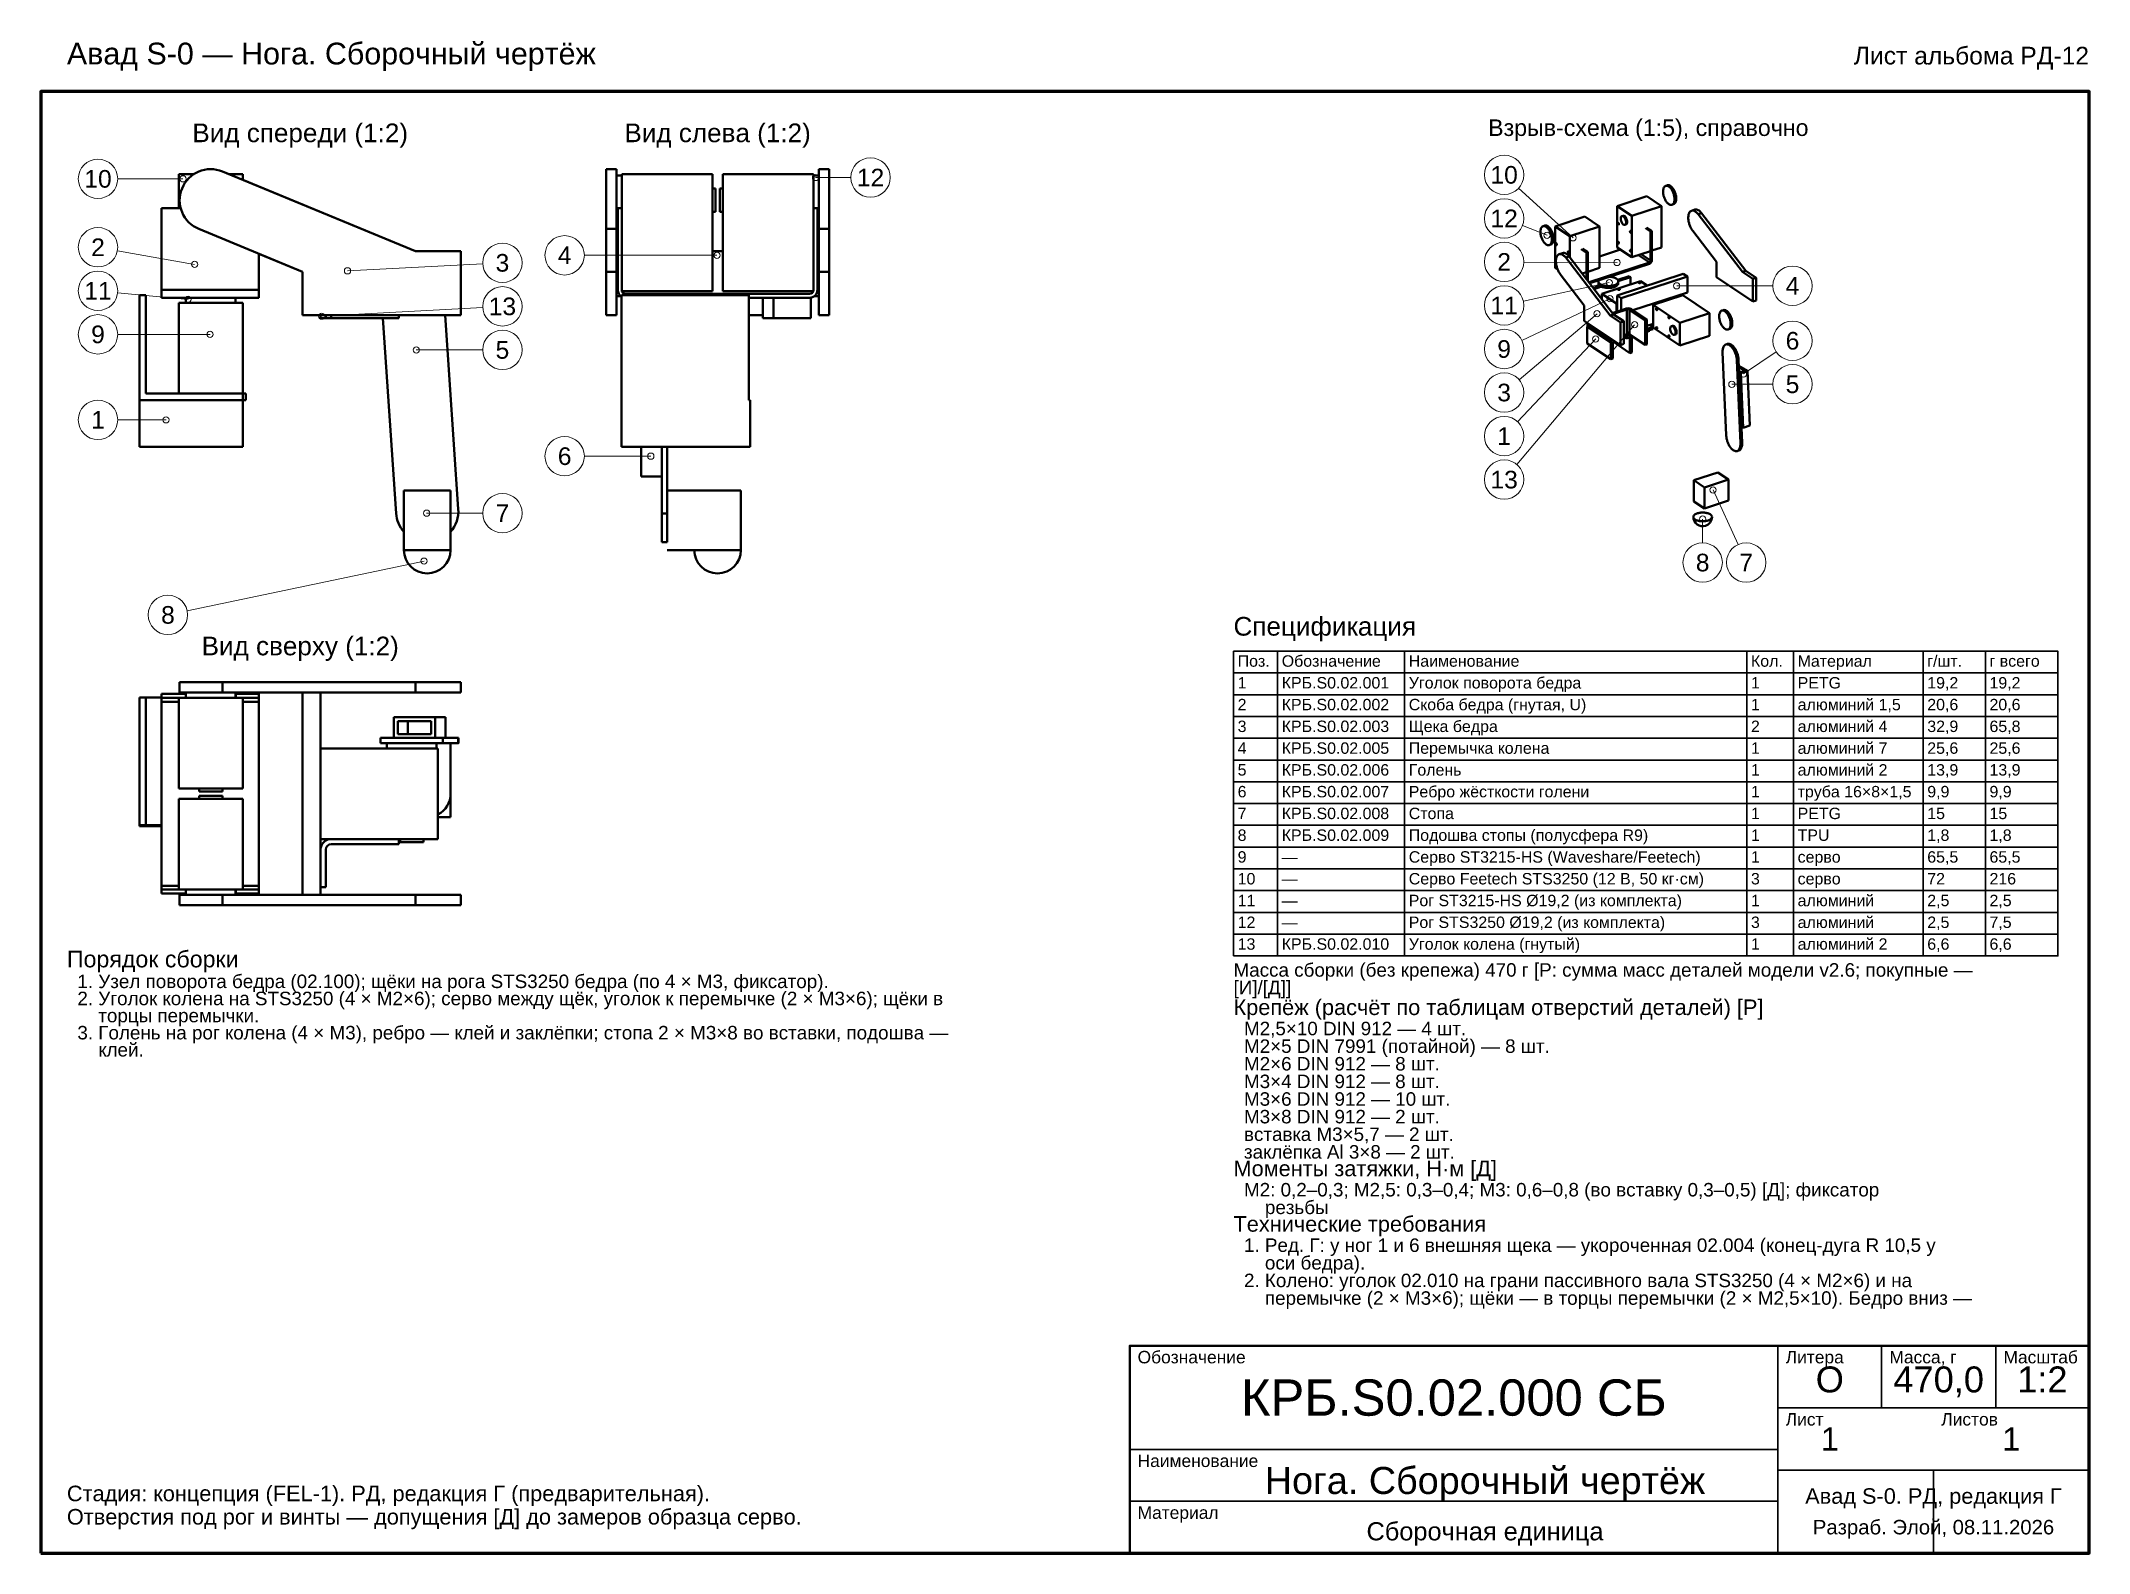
# Model space of a CAD drawing. Header units: millimetres. Extents: x 40 to 830, y 10 to 593.
import ezdxf
from ezdxf.enums import TextEntityAlignment as Align

# ---------------------------------------------------------------- set-up
doc = ezdxf.new("R2010")
doc.units = ezdxf.units.MM
doc.header["$LTSCALE"] = 2
for name, color, linetype, lineweight in [('КОНТУР', 7, 'Continuous', 50), ('РАЗМЕРЫ', 5, 'Continuous', 18), ('РАМКА', 7, 'Continuous', 70), ('ТАБЛИЦА', 7, 'Continuous', 35), ('ТЕКСТ', 7, 'Continuous', 25)]:
    doc.layers.add(name, color=color, linetype=linetype, lineweight=lineweight)
doc.styles.add('GOST', font='arial.ttf')

msp = doc.modelspace()

# ---------------------------------------------------------------- texts
at = {"layer": 'ТЕКСТ', "style": 'GOST'}
for s, height, p in [('Авад S-0 — Нога. Сборочный чертёж', 8.4, (50, 584.4)), ('Спецификация', 7.2, (500, 364)), ('Поз.', 4.4, (501.6, 352)), ('Обозначение', 4.4, (518.6, 352)), ('Наименование', 4.4, (567.6, 352)), ('Кол.', 4.4, (699.6, 352)), ('Материал', 4.4, (717.6, 352)), ('г/шт.', 4.4, (767.6, 352)), ('1', 4.4, (501.6, 343.6)), ('КРБ.S0.02.001', 4.4, (518.6, 343.6)), ('Уголок поворота бедра', 4.4, (567.6, 343.6)), ('1', 4.4, (699.6, 343.6)), ('PETG', 4.4, (717.6, 343.6)), ('19,2', 4.4, (767.6, 343.6)), ('г всего', 4.4, (791.6, 352)), ('19,2', 4.4, (791.6, 343.6)), ('Скоба бедра (гнутая, U)', 4.4, (567.6, 335.2)), ('алюминий 1,5', 4.4, (717.6, 335.2)), ('2', 4.4, (501.6, 335.2)), ('КРБ.S0.02.002', 4.4, (518.6, 335.2)), ('1', 4.4, (699.6, 335.2)), ('20,6', 4.4, (767.6, 335.2)), ('20,6', 4.4, (791.6, 335.2)), ('3', 4.4, (501.6, 326.8)), ('КРБ.S0.02.003', 4.4, (518.6, 326.8)), ('Щека бедра', 4.4, (567.6, 326.8)), ('2', 4.4, (699.6, 326.8)), ('алюминий 4', 4.4, (717.6, 326.8)), ('32,9', 4.4, (767.6, 326.8)), ('65,8', 4.4, (791.6, 326.8)), ('4', 4.4, (501.6, 318.4)), ('КРБ.S0.02.005', 4.4, (518.6, 318.4)), ('Перемычка колена', 4.4, (567.6, 318.4)), ('1', 4.4, (699.6, 318.4)), ('алюминий 7', 4.4, (717.6, 318.4)), ('25,6', 4.4, (767.6, 318.4)), ('25,6', 4.4, (791.6, 318.4)), ('5', 4.4, (501.6, 310)), ('КРБ.S0.02.006', 4.4, (518.6, 310)), ('Голень', 4.4, (567.6, 310)), ('1', 4.4, (699.6, 310)), ('алюминий 2', 4.4, (717.6, 310)), ('13,9', 4.4, (767.6, 310)), ('13,9', 4.4, (791.6, 310)), ('6', 4.4, (501.6, 301.6)), ('КРБ.S0.02.007', 4.4, (518.6, 301.6)), ('Ребро жёсткости голени', 4.4, (567.6, 301.6)), ('1', 4.4, (699.6, 301.6)), ('труба 16×8×1,5', 4.4, (717.6, 301.6)), ('9,9', 4.4, (767.6, 301.6)), ('9,9', 4.4, (791.6, 301.6)), ('7', 4.4, (501.6, 293.2)), ('КРБ.S0.02.008', 4.4, (518.6, 293.2)), ('Стопа', 4.4, (567.6, 293.2)), ('1', 4.4, (699.6, 293.2)), ('PETG', 4.4, (717.6, 293.2)), ('15', 4.4, (767.6, 293.2)), ('15', 4.4, (791.6, 293.2)), ('8', 4.4, (501.6, 284.8)), ('КРБ.S0.02.009', 4.4, (518.6, 284.8)), ('Подошва стопы (полусфера R9)', 4.4, (567.6, 284.8)), ('1', 4.4, (699.6, 284.8)), ('TPU', 4.4, (717.6, 284.8)), ('1,8', 4.4, (767.6, 284.8)), ('1,8', 4.4, (791.6, 284.8)), ('9', 4.4, (501.6, 276.4)), ('—', 4.4, (518.6, 276.4)), ('Серво ST3215-HS (Waveshare/Feetech)', 4.4, (567.6, 276.4)), ('1', 4.4, (699.6, 276.4)), ('серво', 4.4, (717.6, 276.4)), ('65,5', 4.4, (767.6, 276.4)), ('65,5', 4.4, (791.6, 276.4)), ('10', 4.4, (501.6, 268)), ('—', 4.4, (518.6, 268)), ('Серво Feetech STS3250 (12 В, 50 кг·см)', 4.4, (567.6, 268)), ('3', 4.4, (699.6, 268)), ('серво', 4.4, (717.6, 268)), ('72', 4.4, (767.6, 268)), ('216', 4.4, (791.6, 268)), ('11', 4.4, (501.6, 259.6)), ('—', 4.4, (518.6, 259.6)), ('Рог ST3215-HS Ø19,2 (из комплекта)', 4.4, (567.6, 259.6)), ('1', 4.4, (699.6, 259.6)), ('алюминий', 4.4, (717.6, 259.6)), ('2,5', 4.4, (767.6, 259.6)), ('2,5', 4.4, (791.6, 259.6)), ('12', 4.4, (501.6, 251.2)), ('—', 4.4, (518.6, 251.2)), ('Рог STS3250 Ø19,2 (из комплекта)', 4.4, (567.6, 251.2)), ('3', 4.4, (699.6, 251.2)), ('алюминий', 4.4, (717.6, 251.2)), ('2,5', 4.4, (767.6, 251.2)), ('7,5', 4.4, (791.6, 251.2)), ('13', 4.4, (501.6, 242.8)), ('КРБ.S0.02.010', 4.4, (518.6, 242.8)), ('Уголок колена (гнутый)', 4.4, (567.6, 242.8)), ('1', 4.4, (699.6, 242.8)), ('алюминий 2', 4.4, (717.6, 242.8)), ('6,6', 4.4, (767.6, 242.8)), ('6,6', 4.4, (791.6, 242.8)), ('Порядок сборки', 6.4, (50, 236)), ('Масса сборки (без крепежа) 470 г [Р: сумма масс деталей модели v2.6; покупные —', 5.2, (500, 232.4)), ('  1. Узел поворота бедра (02.100); щёки на рога STS3250 бедра (по 4 × M3, фиксатор).', 5.2, (50, 228)), ('[И]/[Д]]', 5.2, (500, 225.6)), ('  2. Уголок колена на STS3250 (4 × M2×6); серво между щёк, уголок к перемычке (2 × M3×6); щёки в', 5.2, (50, 221.4)), ('Крепёж (расчёт по таблицам отверстий деталей) [Р]', 6, (500, 217.6)), ('  3. Голень на рог колена (4 × M3), ребро — клей и заклёпки; стопа 2 × M3×8 во вставки, подошва —', 5.2, (50, 208.2)), ('      торцы перемычки.', 5.2, (50, 214.8)), ('  M2,5×10 DIN 912 — 4 шт.', 5.2, (500, 209.8)), ('      клей.', 5.2, (50, 201.6)), ('  M2×5 DIN 7991 (потайной) — 8 шт.', 5.2, (500, 203)), ('  M2×6 DIN 912 — 8 шт.', 5.2, (500, 196.2)), ('  M3×4 DIN 912 — 8 шт.', 5.2, (500, 189.4)), ('  M3×6 DIN 912 — 10 шт.', 5.2, (500, 182.6)), ('  вставка M3×5,7 — 2 шт.', 5.2, (500, 169)), ('  M3×8 DIN 912 — 2 шт.', 5.2, (500, 175.8)), ('  заклёпка Al 3×8 — 2 шт.', 5.2, (500, 162.2)), ('Моменты затяжки, Н·м [Д]', 6, (500, 155.4)), ('  M2: 0,2–0,3; M2,5: 0,3–0,4; M3: 0,6–0,8 (во вставку 0,3–0,5) [Д]; фиксатор', 5.2, (500, 147.6)), ('      резьбы', 5.2, (500, 140.8)), ('Технические требования', 6, (500, 134)), ('  1. Ред. Г: у ног 1 и 6 внешняя щека — укороченная 02.004 (конец-дуга R 10,5 у', 5.2, (500, 126.2)), ('      оси бедра).', 5.2, (500, 119.4)), ('  2. Колено: уголок 02.010 на грани пассивного вала STS3250 (4 × M2×6) и на', 5.2, (500, 112.6)), ('      перемычке (2 × M3×6); щёки — в торцы перемычки (2 × M2,5×10). Бедро вниз —', 5.2, (500, 105.8)), ('Обозначение', 4.8, (463, 83.2)), ('Литера', 4.8, (713, 83.2)), ('Масса, г', 4.8, (753, 83.2)), ('Масштаб', 4.8, (797, 83.2)), ('Лист', 4.8, (713, 59.2)), ('Листов', 4.8, (773, 59.2)), ('Наименование', 4.8, (463, 43.2)), ('Стадия: концепция (FEL-1). РД, редакция Г (предварительная).', 6, (50, 30)), ('Отверстия под рог и винты — допущения [Д] до замеров образца серво.', 6, (50, 21)), ('Материал', 4.8, (463, 23.2))]:
    msp.add_text(s, height=height, dxfattribs=at).set_placement(p)
msp.add_text('Лист альбома РД-12', height=6.8, dxfattribs=at).set_placement((830, 584.4), align=Align.RIGHT)
for s, height, p in [('Вид спереди (1:2)', 7.2, (140, 558)), ('Вид слева (1:2)', 7.2, (301, 558)), ('Взрыв-схема (1:5), справочно', 6.4, (660, 560)), ('10', 6.8, (604.38, 541.8)), ('10', 6.8, (62, 540.25)), ('12', 6.8, (360, 540.75)), ('12', 6.8, (604.38, 525)), ('2', 6.8, (62, 513.85)), ('4', 6.8, (242, 510.75)), ('3', 6.8, (218, 507.85)), ('2', 6.8, (604.38, 508.2)), ('11', 6.8, (62, 497.05)), ('4', 6.8, (715.62, 498.98)), ('13', 6.8, (218, 491.05)), ('11', 6.8, (604.38, 491.4)), ('9', 6.8, (62, 480.25)), ('5', 6.8, (218, 474.25)), ('9', 6.8, (604.38, 474.6)), ('6', 6.8, (715.62, 477.78)), ('3', 6.8, (604.38, 457.8)), ('5', 6.8, (715.62, 460.98)), ('1', 6.8, (62, 447.25)), ('1', 6.8, (604.38, 441)), ('6', 6.8, (242, 433.25)), ('13', 6.8, (604.38, 424.2)), ('7', 6.8, (218, 411.25)), ('8', 6.8, (680.96, 392.2)), ('7', 6.8, (697.76, 392.2)), ('8', 6.8, (88.98, 372)), ('Вид сверху (1:2)', 7.2, (140, 360)), ('О', 10, (730, 77)), ('470,0', 10, (772, 77)), ('1:2', 10, (812, 77)), ('КРБ.S0.02.000 СБ', 14, (585, 70)), ('1', 9, (730, 54)), ('1', 9, (800, 54)), ('Нога. Сборочный чертёж', 10.4278, (597, 38)), ('Авад S-0. РД, редакция Г', 6, (770, 32)), ('Сборочная единица', 7, (597, 18.4)), ('Разраб. Элой, 08.11.2026', 5.6, (770, 20))]:
    msp.add_text(s, height=height, dxfattribs=at).set_placement(p, align=Align.MIDDLE_CENTER)

# ---------------------------------------------------------------- linework, layer by layer
at = {"layer": 'КОНТУР'}
for p, q in [((99.04, 542.11), (93.14, 542.11)), ((93.14, 542.11), (93.14, 529)), ((110.08, 543.09), (184.51, 512.36)), ((110.08, 543.09), (112.45, 542.11)), ((117.86, 542.11), (112.45, 542.11)), ((117.86, 542.11), (117.86, 539.88)), ((117.86, 539.88), (184.51, 512.36)), ((262, 544), (258, 544)), ((264, 541.6), (262, 541.6)), ((299, 542.11), (264, 542.11)), ((264, 542.11), (264, 529)), ((299, 542.11), (299, 496.89)), ((303, 542.11), (338, 542.11)), ((303, 542.11), (303, 496.89)), ((338, 542.11), (338, 529)), ((338, 541.6), (340, 541.6)), ((344, 544), (340, 544)), ((666.71, 537.54), (667.36, 537.75)), ((300.2, 536.5), (299, 536.5)), ((301.8, 536.5), (303, 536.5)), ((647.97, 529.77), (659.43, 533.54)), ((647.97, 529.77), (653.64, 525.97)), ((647.97, 529.77), (647.97, 513.8)), ((653.64, 525.97), (665.11, 529.74)), ((659.43, 533.54), (665.11, 529.74)), ((665.11, 529.74), (665.11, 513.77)), ((669.1, 530.24), (669.76, 530.46)), ((86.5, 529), (86.5, 497.39)), ((86.5, 529), (93.88, 529)), ((262.5, 522.4), (262, 522.4)), ((262.5, 497.39), (262.5, 529)), ((262.5, 529), (264, 529)), ((264, 529), (264, 497.39)), ((300.2, 527.5), (299, 527.5)), ((301.8, 527.5), (303, 527.5)), ((338, 497.39), (338, 529)), ((338, 529), (339.5, 529)), ((339.5, 529), (339.5, 497.39)), ((339.5, 522.4), (340, 522.4)), ((620.04, 522.2), (619.39, 521.99)), ((635.51, 525.68), (624.04, 521.91)), ((629.71, 518.1), (624.04, 521.91)), ((624.04, 521.91), (624.04, 505.93)), ((641.18, 521.87), (629.71, 518.1)), ((641.18, 521.87), (635.51, 525.68)), ((641.18, 521.87), (641.18, 505.9)), ((649.85, 525.88), (650.24, 526.01)), ((650.97, 522.46), (651.36, 522.59)), ((653.64, 525.97), (653.64, 510)), ((659.35, 521.41), (661.38, 520.05)), ((676.67, 527.97), (677.98, 528.4)), ((680.53, 527.05), (679.22, 526.62)), ((679.22, 526.62), (696.29, 504.32)), ((680.53, 527.05), (697.6, 504.75)), ((140.89, 504.4), (100.92, 520.91)), ((258, 504.4), (258, 520.91)), ((258, 520.91), (262, 520.91)), ((262, 504.4), (262, 520.91)), ((340, 504.4), (340, 520.91)), ((340, 520.91), (344, 520.91)), ((344, 504.4), (344, 520.91)), ((622.44, 514.91), (621.79, 514.69)), ((629.71, 518.1), (629.71, 509.96)), ((647.97, 513.8), (653.64, 510)), ((658.86, 521.25), (660.89, 519.89)), ((661.38, 520.05), (660.89, 519.89)), ((660.89, 519.89), (660.89, 508.72)), ((661.38, 508.88), (661.38, 520.05)), ((661.38, 512.54), (665.11, 513.77)), ((686.29, 508.22), (677.11, 520.2)), ((124, 511.38), (124, 497.39)), ((140.89, 504.4), (124, 511.38)), ((202, 512.36), (184.51, 512.36)), ((193.11, 512.36), (184.51, 512.36)), ((202, 487.64), (202, 512.36)), ((262.5, 512.36), (262, 512.36)), ((303, 512.36), (299, 512.36)), ((340, 512.36), (339.5, 512.36)), ((625.02, 505.28), (624.04, 505.93)), ((625.62, 511.19), (626.93, 511.62)), ((629.48, 510.27), (628.17, 509.84)), ((628.17, 509.84), (645.24, 487.54)), ((629.48, 510.27), (646.55, 487.97)), ((634.12, 513.12), (636.15, 511.75)), ((634.61, 513.28), (636.64, 511.91)), ((636.64, 511.91), (636.15, 511.75)), ((636.15, 511.75), (636.15, 501.55)), ((636.64, 500.91), (636.64, 511.91)), ((641.18, 505.9), (636.64, 504.41)), ((660.4, 508.03), (637.13, 500.38)), ((637.39, 499.94), (660.4, 507.5)), ((649.22, 512.95), (641.18, 510.31)), ((653.64, 510), (660.89, 512.38)), ((656.21, 510.84), (660.4, 508.03)), ((657.23, 511.18), (660.89, 508.72)), ((686.29, 502.3), (686.29, 508.22)), ((140.89, 487.64), (140.89, 504.4)), ((140.89, 495), (140.89, 504.4)), ((258, 504.4), (262, 504.4)), ((258, 487.64), (258, 504.4)), ((262, 487.64), (262, 504.4)), ((262, 495), (262, 504.4)), ((340, 504.4), (344, 504.4)), ((340, 487.64), (340, 504.4)), ((340, 495), (340, 504.4)), ((344, 487.64), (344, 504.4)), ((635.24, 491.44), (626.06, 503.41)), ((636.15, 504.25), (634.5, 503.71)), ((636.96, 500.5), (637.13, 500.38)), ((638.73, 498.18), (641.29, 499.02)), ((639.08, 497.72), (641.92, 498.66)), ((640.74, 499.96), (640.74, 500.67)), ((642.11, 495.91), (656.93, 500.78)), ((647.95, 495.25), (673.5, 503.66)), ((648.18, 501.29), (652.61, 502.74)), ((648.41, 500.79), (653.18, 502.36)), ((648.42, 499.96), (648.42, 500.67)), ((649.55, 494.18), (675.11, 502.58)), ((652.61, 502.74), (653.18, 502.36)), ((653.18, 499.55), (653.18, 502.36)), ((656.93, 500.78), (659.51, 499.05)), ((675.11, 502.58), (673.5, 503.66)), ((675.11, 496.45), (675.11, 502.58)), ((686.29, 502.3), (700.31, 492.9)), ((696.29, 504.32), (697.6, 504.75)), ((700.31, 501.63), (696.29, 504.32)), ((701.62, 502.06), (697.6, 504.75)), ((701.62, 502.06), (700.31, 501.63)), ((700.31, 492.9), (700.31, 501.63)), ((701.62, 493.33), (701.62, 502.06)), ((78, 454.89), (78, 495.39)), ((78, 495.39), (80.5, 495.39)), ((80.5, 457.39), (80.5, 495.39)), ((86.5, 497.39), (124, 497.39)), ((86.5, 494.39), (124, 494.39)), ((93.14, 492.39), (117.86, 492.39)), ((93.14, 457.39), (93.14, 492.39)), ((95.9, 492.39), (95.9, 494.39)), ((115.1, 492.39), (115.1, 494.39)), ((117.86, 457.39), (117.86, 492.39)), ((263.69, 495), (262, 495)), ((263.89, 495.39), (263.89, 436.89)), ((313.11, 495.39), (263.89, 495.39)), ((299, 496.89), (264.09, 496.89)), ((265.5, 495.89), (336.5, 495.89)), ((303, 496.89), (337.91, 496.89)), ((313.11, 454.89), (313.11, 495.39)), ((336.5, 494.39), (313.11, 494.39)), ((318.5, 494.39), (318.5, 487.64)), ((322.5, 486.45), (322.5, 494.39)), ((337, 486.45), (337, 494.43)), ((340, 495), (338.31, 495)), ((635.24, 485.52), (635.24, 491.44)), ((642.11, 495.91), (647.78, 492.11)), ((642.11, 493.77), (642.11, 495.91)), ((646.48, 488.59), (651.23, 490.15)), ((651.69, 489.84), (646.94, 488.28)), ((647.78, 492.11), (647.95, 492.16)), ((647.78, 489.02), (647.78, 492.11)), ((647.95, 489.12), (647.95, 495.25)), ((649.55, 494.18), (647.95, 495.25)), ((649.55, 489.6), (649.55, 494.18)), ((651.69, 480.27), (651.69, 489.84)), ((653.46, 489.97), (659.45, 485.95)), ((654.09, 489.54), (675.11, 496.45)), ((661.81, 491.65), (673.28, 495.42)), ((672.18, 484.69), (661.81, 491.65)), ((661.81, 491.65), (661.81, 482.92)), ((662.6, 491.91), (662.6, 492.34)), ((683.65, 488.46), (673.28, 495.42)), ((701.62, 493.33), (700.31, 492.9)), ((140.89, 487.64), (202, 487.64)), ((147.89, 486.45), (147.89, 487.64)), ((149.89, 486.45), (147.89, 486.45)), ((149.89, 486.45), (149.89, 487.64)), ((151.89, 486.45), (151.89, 487.64)), ((178, 486.45), (151.89, 486.45)), ((177.03, 411.18), (171.9, 486.45)), ((178, 486.45), (178, 487.64)), ((195.87, 487.64), (200.97, 412.82)), ((262, 487.64), (258, 487.64)), ((318.5, 487.64), (313.11, 487.64)), ((318.5, 486.45), (318.5, 487.64)), ((337, 486.45), (322.5, 486.45)), ((344, 487.64), (340, 487.64)), ((635.24, 485.52), (649.26, 476.12)), ((636.36, 483.1), (636.48, 483.14)), ((636.36, 476.74), (636.36, 483.1)), ((636.36, 483.1), (645.5, 476.97)), ((636.48, 483.14), (636.48, 484.68)), ((636.48, 483.14), (645.63, 477.01)), ((637.06, 483.64), (637.06, 484.3)), ((637.71, 483.85), (637.06, 483.64)), ((637.06, 483.64), (645.63, 477.89)), ((645.24, 487.54), (646.55, 487.97)), ((649.26, 484.85), (645.24, 487.54)), ((646.48, 488.07), (646.48, 488.59)), ((646.94, 488.28), (646.48, 488.59)), ((650.57, 485.28), (646.55, 487.97)), ((646.94, 487.71), (646.94, 488.28)), ((647.95, 489.12), (648, 489.09)), ((650.57, 485.28), (649.26, 484.85)), ((649.26, 476.12), (649.26, 484.85)), ((650.57, 476.55), (650.57, 485.28)), ((658.79, 485.74), (652.8, 489.75)), ((652.8, 480.18), (652.8, 489.75)), ((659.45, 485.95), (658.79, 485.74)), ((658.79, 476.17), (658.79, 485.74)), ((659.45, 476.38), (659.45, 485.95)), ((659.45, 483.58), (661.81, 484.36)), ((659.45, 482.16), (660.45, 482.49)), ((660.18, 482.67), (661.76, 483.19)), ((660.18, 482.67), (660.45, 482.49)), ((660.45, 481.61), (660.45, 482.49)), ((660.45, 481.88), (661.76, 482.31)), ((660.6, 483.96), (661.76, 483.19)), ((661.76, 482.31), (661.76, 483.19)), ((672.18, 475.96), (661.81, 482.92)), ((668.91, 483.47), (669.3, 483.59)), ((672.18, 484.69), (683.65, 488.46)), ((672.18, 484.69), (672.18, 475.96)), ((683.65, 488.46), (683.65, 479.73)), ((688.35, 489.42), (689, 489.64)), ((690.75, 482.13), (691.4, 482.34)), ((636.36, 476.74), (645.5, 470.61)), ((645.5, 476.97), (645.63, 477.01)), ((645.5, 470.61), (645.5, 476.97)), ((645.63, 477.89), (646.29, 478.11)), ((645.63, 477.01), (645.63, 477.89)), ((646.32, 477.24), (647.17, 477.51)), ((646.32, 470.88), (646.32, 477.24)), ((646.51, 477.3), (652.87, 473.03)), ((650.57, 476.55), (649.26, 476.12)), ((651.69, 480.27), (650.57, 479.91)), ((650.57, 479.51), (651.24, 479.73)), ((650.57, 478.63), (651.24, 478.85)), ((651.24, 479.73), (651.51, 479.55)), ((651.24, 478.85), (651.24, 479.73)), ((651.24, 478.85), (651.51, 478.67)), ((651.51, 479.55), (653.01, 480.04)), ((651.51, 478.67), (651.51, 479.55)), ((651.51, 478.67), (653.89, 479.45)), ((658.79, 476.17), (652.8, 480.18)), ((652.87, 473.03), (652.87, 479.12)), ((653.69, 473.3), (653.69, 479.39)), ((659.45, 476.38), (658.79, 476.17)), ((659.45, 481.28), (660.45, 481.61)), ((670.03, 480.05), (670.43, 480.17)), ((672.18, 475.96), (683.65, 479.73)), ((689.91, 476.34), (690.57, 476.56)), ((645.5, 470.61), (646.32, 470.88)), ((652.87, 473.03), (653.69, 473.3)), ((690.04, 441.33), (688.66, 473.34)), ((694.81, 470.45), (694.16, 470.23)), ((694.16, 470.23), (695.53, 438.23)), ((694.81, 470.45), (696.19, 438.44)), ((694.92, 468.07), (698.26, 466.18)), ((694.93, 467.62), (697.42, 466.21)), ((695, 466.12), (695.78, 465.67)), ((695.64, 465.32), (698.26, 466.18)), ((697.42, 466.21), (695.78, 465.67)), ((698.26, 466.18), (699.17, 445.06)), ((695.02, 465.67), (695.64, 465.32)), ((695.64, 465.32), (696.54, 444.2)), ((78, 436.89), (78, 454.89)), ((78, 454.89), (117.86, 454.89)), ((80.5, 457.39), (117.86, 457.39)), ((117.86, 457.39), (119.05, 457.39)), ((117.86, 454.89), (117.86, 457.39)), ((117.86, 454.89), (119.05, 454.89)), ((117.86, 436.89), (117.86, 454.89)), ((119.05, 454.89), (119.05, 457.39)), ((313.5, 454.89), (313.11, 454.89)), ((313.5, 436.89), (313.5, 454.89)), ((695.93, 444.55), (696.54, 444.2)), ((696.54, 444.2), (699.17, 445.06)), ((78, 436.89), (117.86, 436.89)), ((263.89, 436.89), (313.5, 436.89)), ((271.5, 436.89), (271.5, 425.42)), ((279.5, 411.18), (279.5, 436.89)), ((281.5, 411.18), (281.5, 436.89)), ((694.29, 435.22), (694.94, 435.44)), ((696.19, 438.44), (695.53, 438.23)), ((677.51, 423.93), (686.85, 427)), ((686.85, 427), (690.97, 424.23)), ((180, 397), (180, 420)), ((180, 420), (198, 420)), ((198, 397), (198, 420)), ((279.5, 425.42), (271.5, 425.42)), ((310, 420), (281.5, 420)), ((310, 397), (310, 420)), ((677.51, 415.81), (677.51, 423.93)), ((677.51, 423.93), (681.64, 421.16)), ((681.64, 421.16), (690.97, 424.23)), ((681.64, 413.04), (681.64, 421.16)), ((690.97, 416.11), (690.97, 424.23)), ((279.5, 411.18), (281.5, 411.18)), ((677.51, 415.81), (681.64, 413.04)), ((681.64, 413.04), (690.97, 416.11)), ((180, 397), (198, 397)), ((281.5, 400), (279.5, 400)), ((310, 397), (281.5, 397)), ((78, 290.89), (78, 340.11)), ((78, 340.11), (80.5, 340.11)), ((80.5, 290.89), (80.5, 340.11)), ((80.5, 340.11), (86.5, 340.11)), ((86.5, 341.5), (86.5, 340)), ((86.5, 341.5), (95.86, 341.5)), ((86.5, 340), (93.14, 340)), ((93.14, 340), (117.86, 340)), ((93.14, 305), (93.14, 340)), ((93.5, 342), (93.5, 346)), ((95.86, 340), (95.86, 341.5)), ((95.9, 340), (95.9, 342)), ((110.08, 346), (184.51, 346)), ((110.08, 346), (110.08, 342)), ((110.08, 342), (184.51, 342)), ((115.1, 340), (115.1, 342)), ((115.14, 341.5), (124, 341.5)), ((115.14, 340), (115.14, 341.5)), ((117.86, 340), (124, 340)), ((117.86, 305), (117.86, 340)), ((124, 341.5), (124, 340)), ((140.89, 264), (140.89, 342)), ((147.89, 264), (147.89, 342)), ((184.51, 342), (184.51, 346)), ((202, 346), (184.51, 346)), ((202, 342), (184.51, 342)), ((202, 346), (202, 342)), ((86.5, 338.5), (86.5, 267.5)), ((86.5, 338.5), (93.14, 338.5)), ((117.86, 338.5), (124, 338.5)), ((124, 338.5), (124, 267.5)), ((176.11, 324.5), (176.11, 332.5)), ((176.11, 332.5), (192.07, 332.5)), ((192.07, 324.5), (192.07, 332.5)), ((192.07, 332.5), (196.03, 332.5)), ((196.03, 324.5), (196.03, 332.5)), ((171, 322.5), (171, 324.5)), ((177.6, 331), (177.6, 326)), ((177.6, 331), (190.57, 331)), ((177.6, 326), (190.57, 326)), ((181.56, 331), (181.56, 326)), ((190.57, 331), (190.57, 326)), ((194.97, 324.5), (200.97, 324.5)), ((194.97, 324.5), (194.97, 322.5)), ((200.97, 324.5), (200.97, 322.5)), ((201, 322.5), (201, 324.5)), ((193.11, 320.5), (147.89, 320.5)), ((147.89, 285.5), (147.89, 320.5)), ((173.4, 320.5), (173.4, 322.5)), ((192.6, 320.5), (192.6, 322.5)), ((193.11, 285.5), (193.11, 320.5)), ((194.97, 322.5), (200.97, 322.5)), ((198, 294), (198, 322.5)), ((93.14, 305), (117.86, 305)), ((117.86, 301), (93.14, 301)), ((93.14, 301), (93.14, 266)), ((101, 303.8), (101, 305)), ((101, 302.2), (101, 301)), ((110, 303.8), (110, 305)), ((110, 302.2), (110, 301)), ((117.86, 301), (117.86, 266)), ((193.11, 294), (198, 294)), ((78, 290.5), (78, 290.89)), ((78, 290.89), (80.5, 290.89)), ((78, 290.5), (86.5, 290.5)), ((80.5, 290.89), (86.5, 290.89)), ((193.11, 285.5), (147.89, 285.5)), ((151.89, 285.5), (178, 285.5)), ((178, 285.5), (178, 283.5)), ((178.5, 284.3), (178.5, 285.5)), ((187.5, 284.3), (187.5, 285.5)), ((147.89, 267), (147.89, 281.5)), ((149.89, 281.5), (149.89, 267)), ((178, 283.5), (151.89, 283.5)), ((86.5, 267.5), (93.14, 267.5)), ((86.5, 266), (86.5, 264.5)), ((86.5, 266), (93.14, 266)), ((86.5, 264.5), (95.86, 264.5)), ((117.86, 266), (93.14, 266)), ((93.5, 260), (93.5, 264)), ((95.86, 264.5), (95.86, 266)), ((95.9, 266), (95.9, 264)), ((110.08, 264), (184.51, 264)), ((110.08, 264), (110.08, 260)), ((115.1, 266), (115.1, 264)), ((115.14, 264.5), (115.14, 266)), ((115.14, 264.5), (124, 264.5)), ((117.86, 267.5), (124, 267.5)), ((117.86, 266), (124, 266)), ((124, 266), (124, 264.5)), ((149.89, 267), (147.89, 267)), ((184.51, 260), (184.51, 264)), ((202, 264), (184.51, 264)), ((202, 264), (202, 260)), ((110.08, 260), (184.51, 260)), ((202, 260), (184.51, 260))]:
    msp.add_line(p, q, dxfattribs=at)
for points in [[(258, 520.91), (258, 521.73), (258, 522.56), (258, 523.38), (258, 524.21), (258, 525.03), (258, 525.86), (258, 526.68), (258, 527.51), (258, 528.33), (258, 529.16), (258, 529.98), (258, 530.81), (258, 531.63), (258, 532.45), (258, 533.28), (258, 534.1), (258, 534.93), (258, 535.75), (258, 536.58), (258, 537.4), (258, 538.23), (258, 539.05), (258, 539.88), (258, 540.7), (258, 541.53), (258, 542.35), (258, 543.18), (258, 544)], [(262, 520.91), (262, 521.73), (262, 522.56), (262, 523.38), (262, 524.21), (262, 525.03), (262, 525.86), (262, 526.68), (262, 527.51), (262, 528.33), (262, 529.16), (262, 529.98), (262, 530.81), (262, 531.63), (262, 532.45), (262, 533.28), (262, 534.1), (262, 534.93), (262, 535.75), (262, 536.58), (262, 537.4), (262, 538.23), (262, 539.05), (262, 539.88), (262, 540.7), (262, 541.53), (262, 542.35), (262, 543.18), (262, 544)], [(340, 520.91), (340, 521.73), (340, 522.56), (340, 523.38), (340, 524.21), (340, 525.03), (340, 525.86), (340, 526.68), (340, 527.51), (340, 528.33), (340, 529.16), (340, 529.98), (340, 530.81), (340, 531.63), (340, 532.45), (340, 533.28), (340, 534.1), (340, 534.93), (340, 535.75), (340, 536.58), (340, 537.4), (340, 538.23), (340, 539.05), (340, 539.88), (340, 540.7), (340, 541.53), (340, 542.35), (340, 543.18), (340, 544)], [(344, 520.91), (344, 521.73), (344, 522.56), (344, 523.38), (344, 524.21), (344, 525.03), (344, 525.86), (344, 526.68), (344, 527.51), (344, 528.33), (344, 529.16), (344, 529.98), (344, 530.81), (344, 531.63), (344, 532.45), (344, 533.28), (344, 534.1), (344, 534.93), (344, 535.75), (344, 536.58), (344, 537.4), (344, 538.23), (344, 539.05), (344, 539.88), (344, 540.7), (344, 541.53), (344, 542.35), (344, 543.18), (344, 544)], [(669.1, 530.24), (668.79, 530.19), (668.47, 530.23), (668.17, 530.35), (667.89, 530.51), (667.64, 530.71), (667.4, 530.93), (667.19, 531.17), (666.99, 531.42), (666.81, 531.69), (666.64, 531.96), (666.49, 532.24), (666.35, 532.53), (666.22, 532.83), (666.11, 533.13), (666.01, 533.44), (665.92, 533.75), (665.85, 534.06), (665.79, 534.38), (665.74, 534.69), (665.71, 535.01), (665.7, 535.34), (665.71, 535.66), (665.74, 535.98), (665.8, 536.29), (665.89, 536.6), (666.01, 536.9), (666.19, 537.17), (666.42, 537.39), (666.71, 537.54)], [(666.71, 537.54), (667.02, 537.59), (667.34, 537.55), (667.64, 537.43), (667.92, 537.27), (668.18, 537.07), (668.41, 536.85), (668.63, 536.61), (668.83, 536.35), (669.01, 536.08), (669.18, 535.81), (669.33, 535.52), (669.47, 535.23), (669.59, 534.93), (669.71, 534.63), (669.81, 534.32), (669.89, 534.01), (669.97, 533.7), (670.03, 533.38), (670.07, 533.06), (670.1, 532.74), (670.11, 532.41)], [(667.36, 537.75), (667.68, 537.8), (668, 537.76), (668.3, 537.65), (668.58, 537.48), (668.83, 537.29), (669.07, 537.06), (669.28, 536.82), (669.48, 536.57), (669.66, 536.3), (669.83, 536.02), (669.98, 535.74), (670.12, 535.45), (670.25, 535.15), (670.36, 534.85), (670.46, 534.54), (670.55, 534.23), (670.62, 533.91), (670.68, 533.59), (670.73, 533.27), (670.75, 532.95), (670.76, 532.63)], [(300.2, 527.5), (300.2, 528.32), (300.2, 529.14), (300.2, 529.96), (300.2, 530.77), (300.2, 531.59), (300.2, 532.41), (300.2, 533.23), (300.2, 534.05), (300.2, 534.86), (300.2, 535.68), (300.2, 536.5)], [(301.8, 536.5), (301.8, 535.94), (301.8, 535.38), (301.8, 534.81), (301.8, 534.25), (301.8, 533.69), (301.8, 533.13), (301.8, 532.56), (301.8, 532)], [(301.8, 532), (301.8, 531.44), (301.8, 530.88), (301.8, 530.31), (301.8, 529.75), (301.8, 529.19), (301.8, 528.63), (301.8, 528.06), (301.8, 527.5)], [(670.11, 532.41), (670.1, 532.1), (670.06, 531.78), (670.01, 531.47), (669.92, 531.16), (669.79, 530.87), (669.61, 530.61), (669.39, 530.39), (669.1, 530.24)], [(670.76, 532.63), (670.75, 532.31), (670.72, 531.99), (670.66, 531.68), (670.57, 531.38), (670.44, 531.09), (670.27, 530.82), (670.04, 530.6), (669.76, 530.46)], [(619.39, 521.99), (619.11, 521.84), (618.88, 521.62), (618.7, 521.36), (618.57, 521.07), (618.48, 520.76), (618.43, 520.45), (618.39, 520.13), (618.38, 519.82)], [(621.79, 514.69), (622.07, 514.84), (622.3, 515.06), (622.48, 515.33), (622.6, 515.63), (622.69, 515.93), (622.75, 516.25), (622.78, 516.57), (622.79, 516.89), (622.78, 517.21), (622.75, 517.54), (622.7, 517.85), (622.64, 518.17), (622.57, 518.48), (622.48, 518.79), (622.38, 519.1), (622.27, 519.4), (622.14, 519.7), (622, 519.99), (621.85, 520.27), (621.68, 520.54), (621.5, 520.81), (621.3, 521.06), (621.09, 521.3), (620.86, 521.52), (620.6, 521.72), (620.32, 521.88), (620.02, 521.99), (619.7, 522.04), (619.39, 521.99)], [(622.44, 514.91), (622.73, 515.05), (622.96, 515.28), (623.13, 515.55), (623.26, 515.84), (623.35, 516.15), (623.41, 516.47), (623.44, 516.79), (623.44, 517.11), (623.43, 517.43), (623.4, 517.75), (623.36, 518.07), (623.3, 518.39), (623.23, 518.7), (623.14, 519.01), (623.04, 519.31), (622.92, 519.62), (622.8, 519.91), (622.66, 520.2), (622.51, 520.48), (622.34, 520.76), (622.16, 521.03), (621.96, 521.28), (621.74, 521.52), (621.51, 521.74), (621.26, 521.94), (620.98, 522.1), (620.68, 522.21), (620.36, 522.25), (620.04, 522.2)], [(648.57, 522.56), (648.46, 522.58), (648.37, 522.66), (648.3, 522.77), (648.26, 522.88), (648.23, 523), (648.22, 523.12), (648.24, 523.24), (648.32, 523.32)], [(648.32, 523.32), (648.41, 523.32), (648.48, 523.27), (648.54, 523.2), (648.59, 523.13), (648.63, 523.05), (648.65, 522.96), (648.67, 522.88), (648.68, 522.79)], [(648.68, 522.79), (648.68, 522.76), (648.67, 522.72), (648.67, 522.69), (648.66, 522.66), (648.65, 522.63), (648.63, 522.6), (648.6, 522.58), (648.57, 522.56)], [(650.97, 522.46), (650.64, 522.46), (650.35, 522.62), (650.1, 522.86), (649.9, 523.12), (649.73, 523.42), (649.6, 523.72), (649.49, 524.04), (649.42, 524.37), (649.38, 524.71), (649.38, 525.04), (649.44, 525.37), (649.58, 525.68), (649.85, 525.88)], [(649.85, 525.88), (650.19, 525.87), (650.5, 525.69), (650.75, 525.44), (650.95, 525.15), (651.12, 524.84), (651.25, 524.51), (651.35, 524.18), (651.42, 523.83), (651.44, 523.48)], [(650.24, 526.01), (650.59, 526), (650.89, 525.82), (651.14, 525.57), (651.35, 525.28), (651.51, 524.97), (651.65, 524.64), (651.75, 524.3), (651.81, 523.96), (651.83, 523.6)], [(651.44, 523.48), (651.44, 523.33), (651.42, 523.18), (651.39, 523.03), (651.35, 522.89), (651.29, 522.75), (651.21, 522.63), (651.1, 522.53), (650.97, 522.46)], [(651.83, 523.6), (651.83, 523.46), (651.81, 523.31), (651.79, 523.16), (651.74, 523.02), (651.68, 522.88), (651.6, 522.76), (651.5, 522.65), (651.36, 522.59)], [(677.11, 520.2), (676.92, 520.46), (676.74, 520.74), (676.57, 521.03), (676.41, 521.32), (676.27, 521.61), (676.13, 521.92), (676.01, 522.22), (675.9, 522.53), (675.79, 522.85), (675.7, 523.17), (675.62, 523.49), (675.55, 523.81), (675.5, 524.14), (675.46, 524.47), (675.43, 524.79), (675.41, 525.13), (675.42, 525.46), (675.44, 525.79), (675.48, 526.11), (675.54, 526.44), (675.63, 526.76), (675.75, 527.07), (675.91, 527.35), (676.12, 527.61), (676.37, 527.83), (676.67, 527.97)], [(676.67, 527.97), (677, 528.03), (677.34, 528.01), (677.67, 527.91), (677.97, 527.77), (678.26, 527.58), (678.52, 527.37), (678.77, 527.14), (679, 526.89), (679.22, 526.62)], [(677.98, 528.4), (678.31, 528.46), (678.65, 528.44), (678.98, 528.34), (679.28, 528.2), (679.57, 528.01), (679.83, 527.8), (680.08, 527.57), (680.31, 527.32), (680.53, 527.05)], [(618.38, 519.82), (618.39, 519.49), (618.42, 519.17), (618.47, 518.85), (618.52, 518.53), (618.6, 518.22), (618.68, 517.91), (618.78, 517.6), (618.9, 517.3), (619.02, 517), (619.16, 516.71), (619.32, 516.42), (619.48, 516.15), (619.66, 515.88), (619.86, 515.62), (620.08, 515.38), (620.31, 515.16), (620.57, 514.96), (620.85, 514.8), (621.15, 514.68), (621.47, 514.64), (621.79, 514.69)], [(624.4, 515.46), (624.37, 515.44), (624.35, 515.42), (624.33, 515.39), (624.32, 515.36), (624.31, 515.33), (624.3, 515.3), (624.3, 515.26), (624.3, 515.23)], [(624.3, 515.23), (624.3, 515.14), (624.32, 515.06), (624.35, 514.97), (624.39, 514.89), (624.43, 514.82), (624.49, 514.75), (624.56, 514.7), (624.65, 514.7)], [(624.65, 514.7), (624.73, 514.78), (624.75, 514.9), (624.75, 515.02), (624.72, 515.14), (624.67, 515.25), (624.61, 515.36), (624.52, 515.44), (624.4, 515.46)], [(648.57, 515.25), (648.46, 515.27), (648.37, 515.35), (648.3, 515.46), (648.26, 515.57), (648.23, 515.69), (648.22, 515.81), (648.24, 515.93), (648.32, 516.01)], [(648.32, 516.01), (648.41, 516.01), (648.48, 515.96), (648.54, 515.89), (648.59, 515.82), (648.63, 515.74), (648.65, 515.65), (648.67, 515.57), (648.68, 515.48)], [(648.68, 515.48), (648.68, 515.44), (648.67, 515.41), (648.67, 515.38), (648.66, 515.35), (648.65, 515.32), (648.63, 515.29), (648.6, 515.27), (648.57, 515.25)], [(653.28, 519.41), (653.16, 519.43), (653.07, 519.51), (653.01, 519.61), (652.96, 519.73), (652.93, 519.84), (652.92, 519.96), (652.95, 520.08), (653.03, 520.17)], [(653.03, 520.17), (653.11, 520.16), (653.19, 520.11), (653.25, 520.05), (653.29, 519.97), (653.33, 519.89), (653.36, 519.81), (653.38, 519.72), (653.38, 519.63)], [(653.38, 519.63), (653.38, 519.6), (653.38, 519.57), (653.37, 519.54), (653.36, 519.5), (653.35, 519.47), (653.33, 519.45), (653.31, 519.42), (653.28, 519.41)], [(624.4, 506.82), (624.37, 506.81), (624.35, 506.78), (624.33, 506.76), (624.32, 506.73), (624.31, 506.69), (624.3, 506.66), (624.3, 506.63), (624.3, 506.6)], [(624.3, 506.6), (624.3, 506.51), (624.32, 506.42), (624.35, 506.34), (624.39, 506.26), (624.43, 506.18), (624.49, 506.12), (624.56, 506.07), (624.65, 506.06)], [(626.06, 503.41), (625.87, 503.68), (625.69, 503.96), (625.52, 504.24), (625.36, 504.53), (625.22, 504.83), (625.08, 505.13), (624.96, 505.44), (624.85, 505.75), (624.74, 506.07), (624.65, 506.38), (624.57, 506.71), (624.51, 507.03), (624.45, 507.36), (624.41, 507.68), (624.38, 508.01), (624.36, 508.34), (624.37, 508.67), (624.39, 509.01), (624.43, 509.33), (624.49, 509.66), (624.58, 509.98), (624.7, 510.28), (624.86, 510.57), (625.07, 510.83), (625.32, 511.04), (625.62, 511.19)], [(624.56, 506.77), (624.54, 506.78), (624.52, 506.8), (624.51, 506.81), (624.49, 506.82), (624.47, 506.82), (624.44, 506.83), (624.42, 506.83), (624.4, 506.82)], [(624.65, 506.06), (624.66, 506.07), (624.67, 506.07), (624.68, 506.08), (624.69, 506.09), (624.7, 506.1), (624.71, 506.11), (624.72, 506.12), (624.72, 506.13)], [(625.62, 511.19), (625.95, 511.25), (626.29, 511.22), (626.62, 511.13), (626.92, 510.98), (627.21, 510.8), (627.47, 510.59), (627.72, 510.36), (627.95, 510.1), (628.17, 509.84)], [(626.93, 511.62), (627.26, 511.68), (627.6, 511.66), (627.93, 511.56), (628.23, 511.42), (628.52, 511.23), (628.79, 511.02), (629.03, 510.79), (629.26, 510.54), (629.48, 510.27)], [(629.1, 512.3), (629.07, 512.29), (629.05, 512.27), (629.03, 512.24), (629.02, 512.21), (629.01, 512.18), (629, 512.14), (629, 512.11), (629, 512.08)], [(629, 512.08), (629.01, 511.99), (629.02, 511.9), (629.05, 511.82), (629.09, 511.74), (629.14, 511.66), (629.19, 511.6), (629.27, 511.55), (629.35, 511.54)], [(629.35, 511.54), (629.43, 511.63), (629.46, 511.75), (629.45, 511.87), (629.42, 511.99), (629.37, 512.1), (629.31, 512.2), (629.22, 512.28), (629.1, 512.3)], [(653.28, 512.1), (653.16, 512.12), (653.07, 512.2), (653.01, 512.3), (652.96, 512.41), (652.93, 512.53), (652.92, 512.65), (652.95, 512.77), (653.03, 512.86)], [(653.03, 512.86), (653.11, 512.85), (653.19, 512.8), (653.25, 512.74), (653.29, 512.66), (653.33, 512.58), (653.36, 512.5), (653.38, 512.41), (653.38, 512.32)], [(653.38, 512.32), (653.38, 512.29), (653.38, 512.26), (653.37, 512.23), (653.36, 512.19), (653.35, 512.16), (653.33, 512.14), (653.31, 512.11), (653.28, 512.1)], [(660.4, 507.5), (660.6, 507.59), (660.79, 507.72), (660.95, 507.87), (661.1, 508.04), (661.21, 508.24), (661.3, 508.44), (661.36, 508.66), (661.38, 508.88)], [(660.89, 508.72), (660.88, 508.61), (660.85, 508.5), (660.81, 508.4), (660.75, 508.3), (660.68, 508.22), (660.59, 508.14), (660.5, 508.08), (660.4, 508.03)], [(637.13, 500.38), (637.13, 500.38), (637.12, 500.38), (637.11, 500.37), (637.1, 500.37), (637.09, 500.37), (637.08, 500.37), (637.07, 500.37), (637.06, 500.36)], [(640.83, 501.07), (640.81, 501.02), (640.79, 500.97), (640.77, 500.92), (640.76, 500.87), (640.75, 500.82), (640.74, 500.77), (640.74, 500.72), (640.74, 500.67)], [(640.74, 500.67), (640.8, 500.35), (640.95, 500.07), (641.17, 499.83), (641.43, 499.63), (641.71, 499.47), (642, 499.33), (642.31, 499.21), (642.62, 499.12), (642.93, 499.04), (643.25, 498.97), (643.57, 498.93), (643.89, 498.89), (644.22, 498.87), (644.54, 498.86), (644.86, 498.87), (645.19, 498.89), (645.51, 498.92), (645.83, 498.96), (646.15, 499.02), (646.47, 499.1), (646.78, 499.19)], [(640.74, 499.96), (640.8, 499.64), (640.95, 499.36), (641.17, 499.12), (641.43, 498.93), (641.71, 498.76), (642, 498.62), (642.31, 498.51), (642.62, 498.41), (642.93, 498.33), (643.25, 498.27), (643.57, 498.22), (643.89, 498.19), (644.22, 498.17), (644.54, 498.16), (644.86, 498.16), (645.19, 498.18), (645.51, 498.21), (645.83, 498.26), (646.15, 498.32), (646.47, 498.39), (646.78, 498.48)], [(648.42, 500.67), (648.35, 501), (648.18, 501.29), (647.94, 501.54), (647.66, 501.74), (647.36, 501.91), (647.05, 502.04), (646.73, 502.16), (646.4, 502.25), (646.07, 502.33), (645.73, 502.39), (645.39, 502.43), (645.05, 502.46)], [(646.78, 499.19), (647.05, 499.29), (647.32, 499.41), (647.58, 499.54), (647.82, 499.71), (648.05, 499.9), (648.23, 500.12), (648.37, 500.38), (648.42, 500.67)], [(646.78, 498.48), (647.05, 498.58), (647.32, 498.7), (647.58, 498.84), (647.82, 499), (648.05, 499.19), (648.23, 499.41), (648.37, 499.67), (648.42, 499.96)], [(649.03, 497.57), (648.97, 497.67), (648.86, 497.72), (648.75, 497.75), (648.63, 497.76), (648.51, 497.75), (648.39, 497.72), (648.29, 497.67), (648.23, 497.57)], [(657.04, 500.21), (656.98, 500.3), (656.87, 500.36), (656.76, 500.38), (656.64, 500.39), (656.52, 500.38), (656.4, 500.36), (656.3, 500.3), (656.24, 500.21)], [(656.24, 500.21), (656.27, 500.13), (656.35, 500.08), (656.43, 500.04), (656.52, 500.03), (656.6, 500.02), (656.69, 500.02), (656.78, 500.03), (656.87, 500.05)], [(656.87, 500.05), (656.9, 500.06), (656.92, 500.07), (656.95, 500.09), (656.98, 500.11), (657, 500.12), (657.02, 500.15), (657.03, 500.18), (657.04, 500.21)], [(86.5, 497.39), (86.5, 497.02), (86.5, 496.64), (86.5, 496.27), (86.5, 495.89), (86.5, 495.52), (86.5, 495.14), (86.5, 494.77), (86.5, 494.39)], [(124, 497.39), (124, 497.02), (124, 496.64), (124, 496.27), (124, 495.89), (124, 495.52), (124, 495.14), (124, 494.77), (124, 494.39)], [(648.23, 497.57), (648.26, 497.49), (648.34, 497.44), (648.42, 497.41), (648.51, 497.39), (648.59, 497.38), (648.68, 497.39), (648.77, 497.4), (648.86, 497.42)], [(648.86, 497.42), (648.88, 497.43), (648.91, 497.44), (648.94, 497.45), (648.97, 497.47), (648.99, 497.49), (649.01, 497.51), (649.02, 497.54), (649.03, 497.57)], [(651.23, 490.15), (651.51, 490.23), (651.79, 490.27), (652.08, 490.29), (652.36, 490.28), (652.65, 490.25), (652.93, 490.19), (653.2, 490.1), (653.46, 489.97)], [(652.8, 489.75), (652.67, 489.82), (652.54, 489.86), (652.4, 489.89), (652.25, 489.91), (652.11, 489.91), (651.97, 489.9), (651.83, 489.88), (651.69, 489.84)], [(663.21, 489.61), (663.13, 489.68), (663.08, 489.77), (663.03, 489.87), (663, 489.97), (662.98, 490.07), (662.98, 490.17), (663.01, 490.28), (663.09, 490.35)], [(663.09, 490.35), (663.2, 490.32), (663.29, 490.24), (663.36, 490.14), (663.4, 490.03), (663.43, 489.91), (663.44, 489.79), (663.42, 489.67), (663.34, 489.59)], [(151.89, 486.45), (151.64, 486.45), (151.39, 486.45), (151.14, 486.45), (150.89, 486.45), (150.64, 486.45), (150.39, 486.45), (150.14, 486.45), (149.89, 486.45)], [(322.5, 486.45), (322, 486.45), (321.5, 486.45), (321, 486.45), (320.5, 486.45), (320, 486.45), (319.5, 486.45), (319, 486.45), (318.5, 486.45)], [(663.21, 482.37), (663.13, 482.44), (663.08, 482.53), (663.03, 482.63), (663, 482.73), (662.98, 482.83), (662.98, 482.93), (663.01, 483.04), (663.09, 483.11)], [(663.09, 483.11), (663.2, 483.08), (663.29, 483), (663.36, 482.9), (663.4, 482.79), (663.43, 482.67), (663.44, 482.55), (663.42, 482.43), (663.34, 482.35)], [(663.34, 489.59), (663.32, 489.58), (663.3, 489.58), (663.29, 489.58), (663.27, 489.58), (663.25, 489.59), (663.24, 489.6), (663.22, 489.6), (663.21, 489.61)], [(663.34, 482.35), (663.32, 482.34), (663.3, 482.34), (663.29, 482.34), (663.27, 482.34), (663.25, 482.35), (663.24, 482.36), (663.22, 482.36), (663.21, 482.37)], [(667.96, 486.43), (667.88, 486.5), (667.82, 486.59), (667.78, 486.68), (667.75, 486.78), (667.73, 486.89), (667.73, 486.99), (667.76, 487.09), (667.84, 487.16)], [(667.84, 487.16), (667.95, 487.14), (668.04, 487.06), (668.11, 486.96), (668.15, 486.84), (668.18, 486.73), (668.19, 486.61), (668.17, 486.49), (668.08, 486.4)], [(668.08, 486.4), (668.07, 486.4), (668.05, 486.4), (668.04, 486.4), (668.02, 486.4), (668, 486.41), (667.99, 486.41), (667.97, 486.42), (667.96, 486.43)], [(669.47, 480.17), (669.21, 480.39), (669, 480.66), (668.82, 480.95), (668.68, 481.27), (668.57, 481.59), (668.49, 481.93), (668.45, 482.27), (668.44, 482.61), (668.5, 482.95), (668.64, 483.26), (668.91, 483.47)], [(668.91, 483.47), (669.24, 483.46), (669.53, 483.3), (669.78, 483.07), (669.98, 482.8), (670.15, 482.51), (670.28, 482.2), (670.39, 481.88), (670.46, 481.55), (670.5, 481.22), (670.5, 480.88), (670.44, 480.55), (670.3, 480.25), (670.03, 480.05)], [(669.3, 483.59), (669.63, 483.59), (669.93, 483.43), (670.17, 483.2), (670.37, 482.93), (670.54, 482.64), (670.67, 482.33), (670.78, 482.01), (670.85, 481.68), (670.89, 481.35), (670.89, 481.01), (670.83, 480.68), (670.69, 480.38), (670.43, 480.17)], [(689.55, 482.38), (689.29, 482.58), (689.05, 482.8), (688.84, 483.04), (688.64, 483.29), (688.46, 483.56), (688.29, 483.83), (688.14, 484.12), (688, 484.41), (687.87, 484.7), (687.75, 485), (687.65, 485.31), (687.57, 485.62), (687.49, 485.93), (687.43, 486.25), (687.39, 486.57), (687.36, 486.89), (687.34, 487.21), (687.35, 487.54), (687.38, 487.86), (687.44, 488.17), (687.53, 488.48), (687.66, 488.78), (687.83, 489.05), (688.06, 489.27), (688.35, 489.42)], [(688.35, 489.42), (688.66, 489.47), (688.98, 489.43), (689.28, 489.32), (689.56, 489.15), (689.82, 488.96), (690.05, 488.74), (690.26, 488.5), (690.46, 488.24), (690.64, 487.98), (690.81, 487.7), (690.96, 487.42), (691.1, 487.13), (691.23, 486.83), (691.34, 486.53), (691.44, 486.23), (691.53, 485.92), (691.6, 485.6), (691.66, 485.29), (691.71, 484.97), (691.74, 484.65), (691.75, 484.33), (691.74, 484.01), (691.71, 483.69), (691.65, 483.37), (691.56, 483.06), (691.44, 482.76), (691.26, 482.5), (691.03, 482.27), (690.75, 482.13)], [(689, 489.64), (689.32, 489.69), (689.64, 489.64), (689.94, 489.53), (690.22, 489.37), (690.47, 489.17), (690.7, 488.95), (690.92, 488.71), (691.12, 488.46), (691.3, 488.19), (691.47, 487.92), (691.62, 487.64), (691.76, 487.35), (691.88, 487.05), (692, 486.75), (692.1, 486.44), (692.19, 486.13), (692.26, 485.82), (692.32, 485.5), (692.36, 485.19), (692.39, 484.86), (692.4, 484.54), (692.4, 484.22), (692.37, 483.9), (692.31, 483.58), (692.22, 483.28), (692.09, 482.98), (691.92, 482.71), (691.69, 482.49), (691.4, 482.34)], [(690.75, 482.13), (690.59, 482.09), (690.43, 482.08), (690.28, 482.09), (690.12, 482.12), (689.97, 482.16), (689.82, 482.22), (689.68, 482.3), (689.55, 482.38)], [(652.8, 480.18), (652.67, 480.25), (652.54, 480.29), (652.4, 480.32), (652.25, 480.34), (652.11, 480.34), (651.97, 480.33), (651.83, 480.31), (651.69, 480.27)], [(667.96, 479.19), (667.88, 479.26), (667.82, 479.35), (667.78, 479.44), (667.75, 479.54), (667.73, 479.65), (667.73, 479.75), (667.76, 479.85), (667.84, 479.92)], [(667.84, 479.92), (667.95, 479.9), (668.04, 479.82), (668.11, 479.72), (668.15, 479.6), (668.18, 479.49), (668.19, 479.37), (668.17, 479.25), (668.08, 479.16)], [(668.08, 479.16), (668.07, 479.16), (668.05, 479.16), (668.04, 479.16), (668.02, 479.16), (668, 479.17), (667.99, 479.17), (667.97, 479.18), (667.96, 479.19)], [(670.03, 480.05), (669.96, 480.03), (669.89, 480.02), (669.81, 480.03), (669.74, 480.04), (669.67, 480.06), (669.6, 480.09), (669.53, 480.13), (669.47, 480.17)], [(688.66, 473.34), (688.66, 473.68), (688.67, 474.03), (688.7, 474.38), (688.76, 474.72), (688.85, 475.06), (688.97, 475.38), (689.13, 475.69), (689.34, 475.96), (689.6, 476.19), (689.91, 476.34)], [(689.91, 476.34), (690.23, 476.4), (690.56, 476.39), (690.88, 476.3), (691.17, 476.17), (691.45, 475.99), (691.71, 475.79), (691.96, 475.57), (692.18, 475.34), (692.39, 475.09), (692.59, 474.82), (692.77, 474.55), (692.95, 474.27), (693.11, 473.99), (693.25, 473.7), (693.39, 473.4), (693.52, 473.1), (693.64, 472.79), (693.74, 472.48), (693.84, 472.17), (693.92, 471.85), (693.99, 471.53), (694.05, 471.21), (694.1, 470.88), (694.14, 470.56), (694.16, 470.23)], [(690.57, 476.56), (690.89, 476.62), (691.22, 476.6), (691.53, 476.52), (691.83, 476.38), (692.11, 476.21), (692.37, 476.01), (692.61, 475.79), (692.84, 475.55), (693.05, 475.3), (693.25, 475.04), (693.43, 474.77), (693.6, 474.49), (693.76, 474.2), (693.91, 473.91), (694.05, 473.61), (694.17, 473.31), (694.29, 473.01), (694.4, 472.7), (694.49, 472.38), (694.57, 472.06), (694.65, 471.75), (694.71, 471.42), (694.76, 471.1), (694.79, 470.77), (694.81, 470.45)], [(694.29, 435.22), (693.97, 435.16), (693.64, 435.18), (693.32, 435.27), (693.02, 435.4), (692.75, 435.57), (692.49, 435.77), (692.24, 435.99), (692.02, 436.23), (691.81, 436.48), (691.61, 436.74), (691.43, 437.01), (691.25, 437.29), (691.09, 437.58), (690.94, 437.87), (690.81, 438.17), (690.68, 438.47), (690.56, 438.78), (690.46, 439.09), (690.36, 439.4), (690.28, 439.72), (690.21, 440.04), (690.15, 440.36), (690.1, 440.68), (690.06, 441.01), (690.04, 441.33)], [(695.53, 438.23), (695.54, 437.88), (695.53, 437.53), (695.49, 437.19), (695.44, 436.85), (695.35, 436.51), (695.23, 436.19), (695.07, 435.88), (694.86, 435.6), (694.6, 435.37), (694.29, 435.22)], [(696.19, 438.44), (696.2, 438.1), (696.18, 437.75), (696.15, 437.4), (696.09, 437.06), (696, 436.73), (695.88, 436.4), (695.72, 436.09), (695.51, 435.82), (695.25, 435.59), (694.94, 435.44)], [(279.5, 400), (279.5, 400.86), (279.5, 401.72), (279.5, 402.58), (279.5, 403.44), (279.5, 404.3), (279.5, 405.16), (279.5, 406.02), (279.5, 406.88), (279.5, 407.74), (279.5, 408.6), (279.5, 409.46), (279.5, 410.32), (279.5, 411.18)], [(281.5, 400), (281.5, 400.86), (281.5, 401.72), (281.5, 402.58), (281.5, 403.44), (281.5, 404.3), (281.5, 405.16), (281.5, 406.02), (281.5, 406.88), (281.5, 407.74), (281.5, 408.6), (281.5, 409.46), (281.5, 410.32), (281.5, 411.18)], [(684.57, 409.8), (684.51, 410.12), (684.34, 410.4), (684.1, 410.63), (683.84, 410.82), (683.55, 410.98), (683.24, 411.11), (682.93, 411.21), (682.61, 411.3), (682.29, 411.37), (681.96, 411.42), (681.63, 411.46), (681.3, 411.48), (680.97, 411.49), (680.64, 411.48), (680.31, 411.46), (679.99, 411.42), (679.66, 411.37), (679.34, 411.3), (679.02, 411.21), (678.71, 411.11), (678.4, 410.98), (678.11, 410.82), (677.84, 410.63), (677.61, 410.4), (677.44, 410.12), (677.37, 409.8)], [(677.37, 409.8), (677.44, 409.47), (677.62, 409.18), (677.86, 408.95), (678.13, 408.76), (678.43, 408.6), (678.74, 408.47), (679.06, 408.36), (679.39, 408.28), (679.71, 408.21), (680.05, 408.16), (680.38, 408.13), (680.72, 408.11), (681.05, 408.11), (681.39, 408.12), (681.72, 408.14), (682.06, 408.18), (682.39, 408.24), (682.72, 408.32), (683.04, 408.41)], [(683.04, 408.41), (683.3, 408.5), (683.55, 408.61), (683.79, 408.74), (684.02, 408.89), (684.23, 409.07), (684.4, 409.28), (684.53, 409.53), (684.57, 409.8)], [(180, 397), (180.82, 397), (181.64, 397), (182.45, 397), (183.27, 397), (184.09, 397), (184.91, 397), (185.73, 397), (186.55, 397), (187.36, 397), (188.18, 397), (189, 397), (189.82, 397), (190.64, 397), (191.45, 397), (192.27, 397), (193.09, 397), (193.91, 397), (194.73, 397), (195.55, 397), (196.36, 397), (197.18, 397), (198, 397)], [(292, 397), (292.82, 397), (293.64, 397), (294.45, 397), (295.27, 397), (296.09, 397), (296.91, 397), (297.73, 397), (298.55, 397), (299.36, 397), (300.18, 397), (301, 397), (301.82, 397), (302.64, 397), (303.45, 397), (304.27, 397), (305.09, 397), (305.91, 397), (306.73, 397), (307.55, 397), (308.36, 397), (309.18, 397), (310, 397)], [(86.5, 340), (86.5, 339.81), (86.5, 339.63), (86.5, 339.44), (86.5, 339.25), (86.5, 339.06), (86.5, 338.88), (86.5, 338.69), (86.5, 338.5)], [(93.5, 346), (94.33, 346), (95.16, 346), (95.99, 346), (96.82, 346), (97.64, 346), (98.47, 346), (99.3, 346), (100.13, 346), (100.96, 346), (101.79, 346), (102.62, 346), (103.45, 346), (104.28, 346), (105.11, 346), (105.93, 346), (106.76, 346), (107.59, 346), (108.42, 346), (109.25, 346), (110.08, 346)], [(93.5, 342), (94.33, 342), (95.16, 342), (95.99, 342), (96.82, 342), (97.64, 342), (98.47, 342), (99.3, 342), (100.13, 342), (100.96, 342), (101.79, 342), (102.62, 342), (103.45, 342), (104.28, 342), (105.11, 342), (105.93, 342), (106.76, 342), (107.59, 342), (108.42, 342), (109.25, 342), (110.08, 342)], [(95.9, 341.5), (95.89, 341.5), (95.89, 341.5), (95.88, 341.5), (95.88, 341.5), (95.87, 341.5), (95.87, 341.5), (95.86, 341.5), (95.86, 341.5)], [(115.14, 341.5), (115.14, 341.5), (115.13, 341.5), (115.13, 341.5), (115.12, 341.5), (115.12, 341.5), (115.11, 341.5), (115.11, 341.5), (115.1, 341.5)], [(124, 340), (124, 339.81), (124, 339.63), (124, 339.44), (124, 339.25), (124, 339.06), (124, 338.88), (124, 338.69), (124, 338.5)], [(171, 324.5), (171.83, 324.5), (172.65, 324.5), (173.48, 324.5), (174.31, 324.5), (175.13, 324.5), (175.96, 324.5), (176.79, 324.5), (177.61, 324.5), (178.44, 324.5), (179.27, 324.5), (180.09, 324.5), (180.92, 324.5), (181.75, 324.5), (182.57, 324.5), (183.4, 324.5), (184.23, 324.5), (185.05, 324.5), (185.88, 324.5), (186.71, 324.5), (187.53, 324.5), (188.36, 324.5), (189.19, 324.5), (190.01, 324.5), (190.84, 324.5), (191.67, 324.5), (192.49, 324.5), (193.32, 324.5), (194.15, 324.5), (194.97, 324.5)], [(200.97, 324.5), (200.98, 324.5), (200.98, 324.5), (200.98, 324.5), (200.99, 324.5), (200.99, 324.5), (200.99, 324.5), (201, 324.5), (201, 324.5)], [(171, 322.5), (171.83, 322.5), (172.65, 322.5), (173.48, 322.5), (174.31, 322.5), (175.13, 322.5), (175.96, 322.5), (176.79, 322.5), (177.61, 322.5), (178.44, 322.5), (179.27, 322.5), (180.09, 322.5), (180.92, 322.5), (181.75, 322.5), (182.57, 322.5), (183.4, 322.5), (184.23, 322.5), (185.05, 322.5), (185.88, 322.5), (186.71, 322.5), (187.53, 322.5), (188.36, 322.5), (189.19, 322.5), (190.01, 322.5), (190.84, 322.5), (191.67, 322.5), (192.49, 322.5), (193.32, 322.5), (194.15, 322.5), (194.97, 322.5)], [(200.97, 322.5), (200.98, 322.5), (200.98, 322.5), (200.98, 322.5), (200.99, 322.5), (200.99, 322.5), (200.99, 322.5), (201, 322.5), (201, 322.5)], [(101, 303.8), (101.82, 303.8), (102.64, 303.8), (103.45, 303.8), (104.27, 303.8), (105.09, 303.8), (105.91, 303.8), (106.73, 303.8), (107.55, 303.8), (108.36, 303.8), (109.18, 303.8), (110, 303.8)], [(110, 302.2), (109.18, 302.2), (108.36, 302.2), (107.55, 302.2), (106.73, 302.2), (105.91, 302.2), (105.09, 302.2), (104.27, 302.2), (103.45, 302.2), (102.64, 302.2), (101.82, 302.2), (101, 302.2)], [(178.5, 284.3), (179.32, 284.3), (180.14, 284.3), (180.95, 284.3), (181.77, 284.3), (182.59, 284.3), (183.41, 284.3), (184.23, 284.3), (185.05, 284.3), (185.86, 284.3), (186.68, 284.3), (187.5, 284.3)], [(86.5, 267.5), (86.5, 267.31), (86.5, 267.13), (86.5, 266.94), (86.5, 266.75), (86.5, 266.56), (86.5, 266.38), (86.5, 266.19), (86.5, 266)], [(93.5, 264), (94.33, 264), (95.16, 264), (95.99, 264), (96.82, 264), (97.64, 264), (98.47, 264), (99.3, 264), (100.13, 264), (100.96, 264), (101.79, 264), (102.62, 264), (103.45, 264), (104.28, 264), (105.11, 264), (105.93, 264), (106.76, 264), (107.59, 264), (108.42, 264), (109.25, 264), (110.08, 264)], [(95.9, 264.5), (95.89, 264.5), (95.89, 264.5), (95.88, 264.5), (95.88, 264.5), (95.87, 264.5), (95.87, 264.5), (95.86, 264.5), (95.86, 264.5)], [(115.14, 264.5), (115.14, 264.5), (115.13, 264.5), (115.13, 264.5), (115.12, 264.5), (115.12, 264.5), (115.11, 264.5), (115.11, 264.5), (115.1, 264.5)], [(124, 267.5), (124, 267.31), (124, 267.13), (124, 266.94), (124, 266.75), (124, 266.56), (124, 266.38), (124, 266.19), (124, 266)], [(93.5, 260), (94.33, 260), (95.16, 260), (95.99, 260), (96.82, 260), (97.64, 260), (98.47, 260), (99.3, 260), (100.13, 260), (100.96, 260), (101.79, 260), (102.62, 260), (103.45, 260), (104.28, 260), (105.11, 260), (105.93, 260), (106.76, 260), (107.59, 260), (108.42, 260), (109.25, 260), (110.08, 260)]]:
    msp.add_lwpolyline(points, dxfattribs=at)
for centre, radius, start, end in [((105.5, 532), 12, 67.56411, 247.56411), ((265.5, 497.39), 3, 180, 237.58825), ((265.5, 497.39), 1.5, 180, 270), ((336.5, 497.39), 3, 270, 0), ((336.5, 497.39), 1.5, 270, 0), ((189, 412), 12, 183.90049, 221.40962), ((189, 412), 12, 318.59038, 3.90049), ((680.97, 409.8), 3.6, 180, 288.19712), ((680.97, 409.8), 3.6, 288.19712, 0), ((189, 397), 9, 180, 270), ((189, 397), 9, 270, 360), ((301, 397), 9, 180, 270), ((301, 397), 9, 270, 0), ((189, 303), 9, 297.18653, 360), ((151.89, 281.5), 4, 90, 180), ((151.89, 281.5), 2, 90, 180)]:
    msp.add_arc(centre, radius, start, end, dxfattribs=at)
at = {"layer": 'РАЗМЕРЫ'}
for p, q in [((94.75, 540.25), (69.6, 540.25)), ((338.75, 540.75), (352.4, 540.75)), ((630.96, 517.48), (609.99, 536.67)), ((620.96, 518.48), (611.46, 522.22)), ((99.25, 507.25), (69.48, 512.52)), ((158.25, 504.75), (210.41, 507.45)), ((300.75, 510.75), (249.6, 510.75)), ((647.96, 507.98), (611.98, 508.16)), ((644.96, 500.23), (611.81, 493.02)), ((670.96, 498.98), (708.02, 498.98)), ((96.75, 493.75), (69.57, 496.33)), ((148.25, 487.25), (210.41, 490.63)), ((645.21, 493.98), (611.25, 477.86)), ((654.71, 483.98), (609.28, 430.02)), ((640.21, 488.23), (610.18, 462.72)), ((105.25, 480.25), (69.6, 480.25)), ((184.75, 474.25), (210.4, 474.25)), ((639.71, 478.48), (609.6, 446.53)), ((696.71, 464.98), (709.32, 473.52)), ((692.21, 460.98), (708.02, 460.98)), ((88.25, 447.25), (69.6, 447.25)), ((275.25, 433.25), (249.6, 433.25)), ((684.96, 420.23), (694.6, 399.11)), ((188.75, 411.25), (210.4, 411.25)), ((680.96, 408.98), (680.96, 399.8)), ((187.75, 392.75), (96.41, 373.56))]:
    msp.add_line(p, q, dxfattribs=at)
for centre, radius in [((62, 540.25), 7.6), ((360, 540.75), 7.6), ((604.38, 541.8), 7.6), ((94.75, 540.25), 1.2), ((338.75, 540.75), 1.2), ((604.38, 525), 7.6), ((62, 513.85), 7.6), ((218, 507.85), 7.6), ((242, 510.75), 7.6), ((604.38, 508.2), 7.6), ((620.96, 518.48), 1.2), ((630.96, 517.48), 1.2), ((99.25, 507.25), 1.2), ((158.25, 504.75), 1.2), ((300.75, 510.75), 1.2), ((647.96, 507.98), 1.2), ((715.62, 498.98), 7.6), ((62, 497.05), 7.6), ((218, 491.05), 7.6), ((604.38, 491.4), 7.6), ((644.96, 500.23), 1.2), ((670.96, 498.98), 1.2), ((96.75, 493.75), 1.2), ((645.21, 493.98), 1.2), ((62, 480.25), 7.6), ((148.25, 487.25), 1.2), ((604.38, 474.6), 7.6), ((640.21, 488.23), 1.2), ((654.71, 483.98), 1.2), ((715.62, 477.78), 7.6), ((105.25, 480.25), 1.2), ((184.75, 474.25), 1.2), ((218, 474.25), 7.6), ((639.71, 478.48), 1.2), ((696.71, 464.98), 1.2), ((715.62, 460.98), 7.6), ((604.38, 457.8), 7.6), ((692.21, 460.98), 1.2), ((62, 447.25), 7.6), ((88.25, 447.25), 1.2), ((604.38, 441), 7.6), ((242, 433.25), 7.6), ((275.25, 433.25), 1.2), ((604.38, 424.2), 7.6), ((218, 411.25), 7.6), ((684.96, 420.23), 1.2), ((188.75, 411.25), 1.2), ((680.96, 408.98), 1.2), ((680.96, 392.2), 7.6), ((697.76, 392.2), 7.6), ((187.75, 392.75), 1.2), ((88.98, 372), 7.6)]:
    msp.add_circle(centre, radius, dxfattribs=at)
at = {"layer": 'РАМКА', "lineweight": 70}
msp.add_lwpolyline([(40, 10), (830, 10), (830, 574), (40, 574), (40, 10)], dxfattribs=at)
at = {"layer": 'ТАБЛИЦА'}
for p, q in [((517, 358), (517, 240.4)), ((566, 358), (566, 240.4)), ((698, 358), (698, 240.4)), ((716, 358), (716, 240.4)), ((766, 358), (766, 240.4)), ((790, 358), (790, 240.4)), ((500, 349.6), (818, 349.6)), ((500, 341.2), (818, 341.2)), ((500, 332.8), (818, 332.8)), ((500, 324.4), (818, 324.4)), ((500, 316), (818, 316)), ((500, 307.6), (818, 307.6)), ((500, 299.2), (818, 299.2)), ((500, 290.8), (818, 290.8)), ((500, 282.4), (818, 282.4)), ((500, 274), (818, 274)), ((500, 265.6), (818, 265.6)), ((500, 257.2), (818, 257.2)), ((500, 248.8), (818, 248.8)), ((710, 10), (710, 90)), ((750, 66), (750, 90)), ((794, 66), (794, 90)), ((710, 66), (830, 66)), ((460, 50), (710, 50)), ((710, 42), (830, 42)), ((770, 10), (770, 42)), ((460, 30), (710, 30))]:
    msp.add_line(p, q, dxfattribs=at)
at = {"layer": 'ТАБЛИЦА', "lineweight": 35}
msp.add_lwpolyline([(500, 240.4), (818, 240.4), (818, 358), (500, 358), (500, 240.4)], dxfattribs=at)
at = {"layer": 'ТАБЛИЦА', "lineweight": 50}
msp.add_lwpolyline([(460, 10), (830, 10), (830, 90), (460, 90), (460, 10)], dxfattribs=at)

msp.set_redraw_order([(e.dxf.handle, doc.entitydb.next_handle()) for e in msp.query("TEXT MTEXT ATTDEF DIMENSION ARC_DIMENSION")])  # texts and dimensions are drawn at this point

doc.saveas('drawing.dxf')
